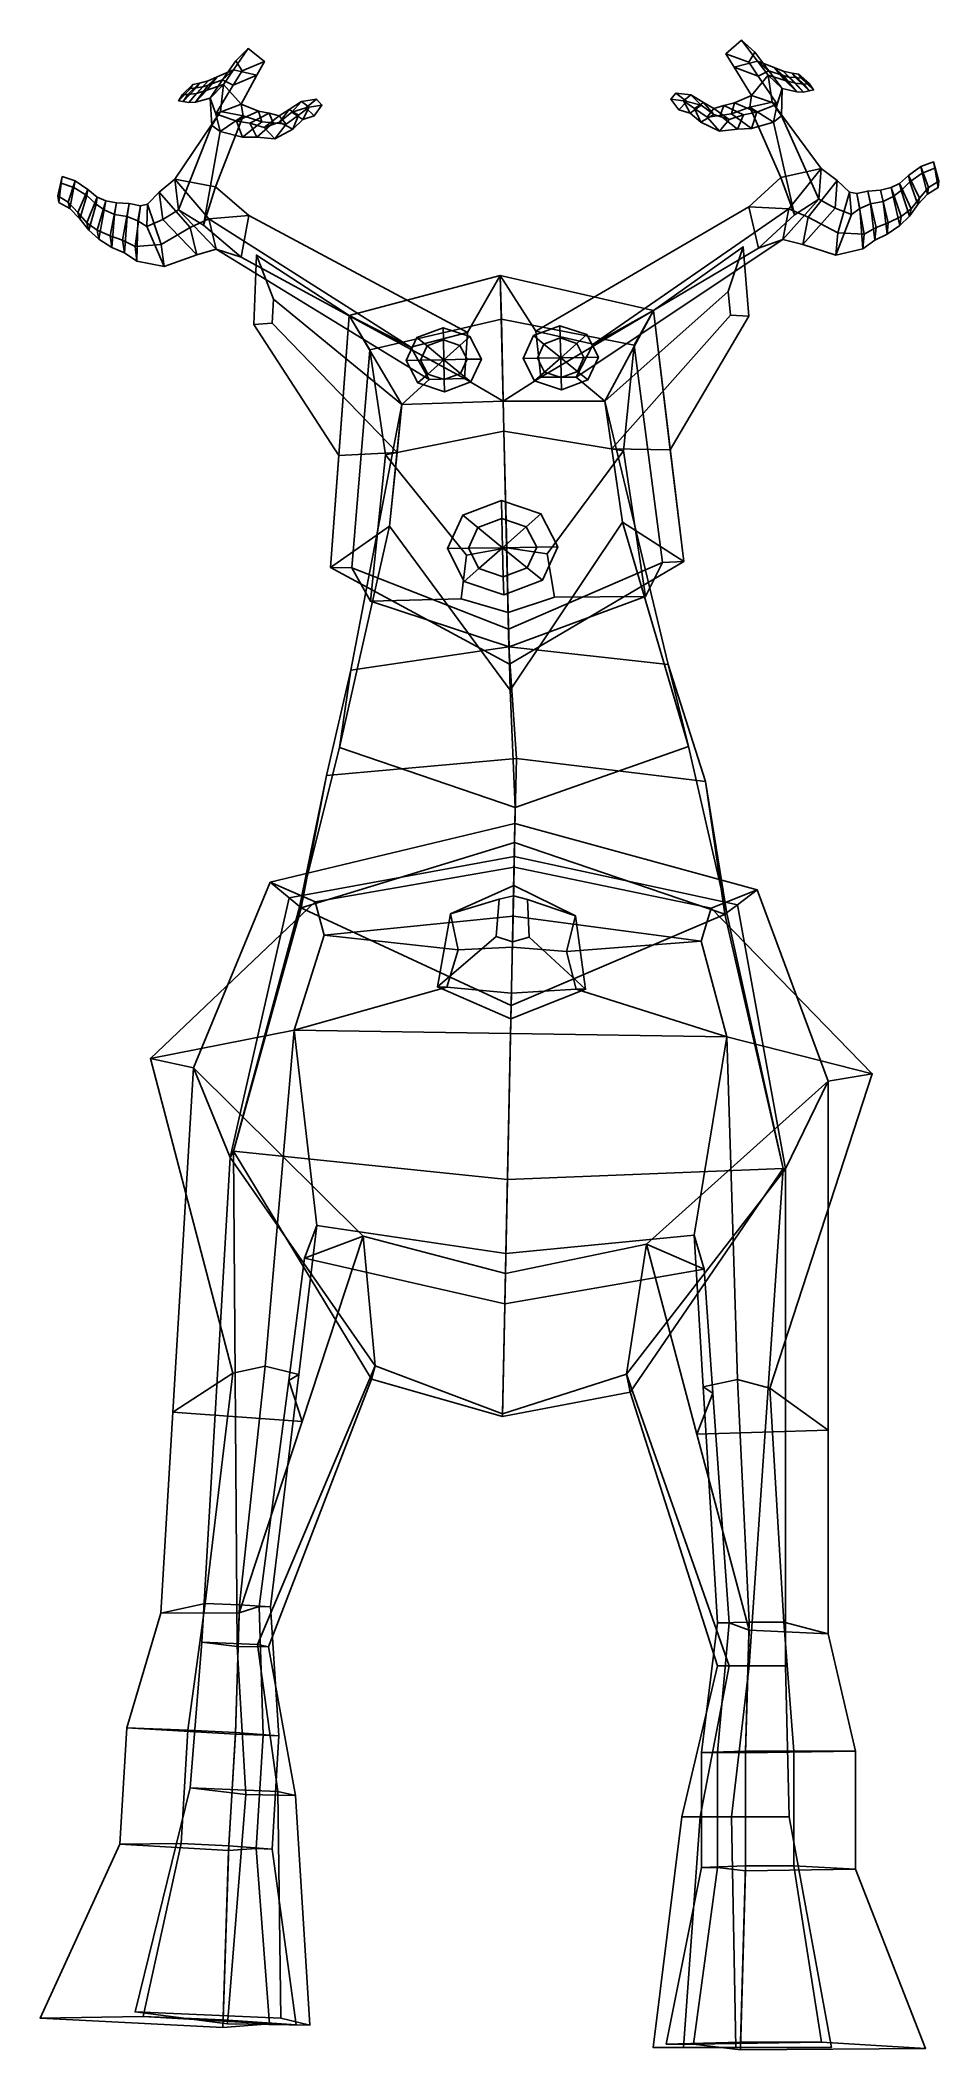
# Model space of a CAD drawing. Extents: x -99 to 92, y -151 to 276.
import ezdxf

# ---------------------------------------------------------------- set-up
doc = ezdxf.new("R2010")
doc.units = 0

msp = doc.modelspace()

# ---------------------------------------------------------------- linework, layer by layer
for points in [[(-57.837311, 269.502411, 168.106979), (-54.671341, 274.054779, 163.71492), (-57.340591, 271.432617, 162.841782), (-60.135494, 267.378937, 166.031708)], [(-57.837311, 269.502411, 168.106979), (-52.832218, 268.366486, 166.891785), (-51.222107, 271.296387, 164.257233), (-54.671341, 274.054779, 163.71492)], [(-54.671341, 274.054779, 163.71492), (-51.222107, 271.296387, 164.257233), (-56.001854, 269.333435, 162.751068), (-57.340591, 271.432617, 162.841782)], [(50.241699, 275.830292, 163.71492), (53.031281, 273.300598, 162.841782), (51.791622, 271.157776, 162.751068), (46.923992, 272.957458, 164.257233)], [(53.617744, 271.388702, 168.106979), (50.241699, 275.830292, 163.71492), (46.923992, 272.957458, 164.257233), (48.669647, 270.08432, 166.891785)], [(53.617744, 271.388702, 168.106979), (56.013264, 269.344696, 166.031708), (53.031281, 273.300598, 162.841782), (50.241699, 275.830292, 163.71492)], [(-59.964699, 266.443451, 171.058243), (-57.837311, 269.502411, 168.106979), (-61.296806, 268.042145, 165.72287), (-63.518105, 265.197357, 167.974899)], [(-57.837311, 269.502411, 168.106979), (-60.135494, 267.378937, 166.031708), (-63.183338, 266.253357, 163.523575), (-61.296806, 268.042145, 165.72287)], [(-60.135494, 267.378937, 166.031708), (-57.340591, 271.432617, 162.841782), (-56.001854, 269.333435, 162.751068), (-57.861439, 266.283722, 164.903046)], [(-56.198265, 262.241272, 172.399475), (-52.832218, 268.366486, 166.891785), (-57.837311, 269.502411, 168.106979), (-59.964699, 266.443451, 171.058243)], [(-52.832218, 268.366486, 166.891785), (-57.861439, 266.283722, 164.903046), (-56.001854, 269.333435, 162.751068), (-51.222107, 271.296387, 164.257233)], [(48.669647, 270.08432, 166.891785), (46.923992, 272.957458, 164.257233), (51.791622, 271.157776, 162.751068), (53.792149, 268.17337, 164.903046)], [(52.319054, 264.077881, 172.399475), (55.886288, 268.404114, 171.058243), (53.617744, 271.388702, 168.106979), (48.669647, 270.08432, 166.891785)], [(52.319054, 264.077881, 172.399475), (48.669647, 270.08432, 166.891785), (53.792149, 268.17337, 164.903046), (57.790768, 262.208344, 169.204391)], [(56.013264, 269.344696, 166.031708), (53.792149, 268.17337, 164.903046), (51.791622, 271.157776, 162.751068), (53.031281, 273.300598, 162.841782)], [(55.886288, 268.404114, 171.058243), (59.495071, 267.279236, 167.974899), (57.142696, 270.0466, 165.72287), (53.617744, 271.388702, 168.106979)], [(53.617744, 271.388702, 168.106979), (57.142696, 270.0466, 165.72287), (59.111263, 268.323059, 163.523575), (56.013264, 269.344696, 166.031708)], [(57.790768, 262.208344, 169.204391), (53.792149, 268.17337, 164.903046), (56.013264, 269.344696, 166.031708), (58.860813, 265.567169, 169.077805)], [(56.013264, 269.344696, 166.031708), (59.111263, 268.323059, 163.523575), (62.00082, 264.847137, 165.760269), (58.860813, 265.567169, 169.077805)], [(59.495071, 267.279236, 167.974899), (61.680458, 266.685913, 165.371323), (59.06575, 269.268188, 164.321777), (57.142696, 270.0466, 165.72287)], [(57.142696, 270.0466, 165.72287), (59.06575, 269.268188, 164.321777), (60.31414, 268.00238, 161.74942), (59.111263, 268.323059, 163.523575)], [(61.680458, 266.685913, 165.371323), (63.51561, 266.48941, 160.599518), (60.985882, 268.806946, 160.336197), (59.06575, 269.268188, 164.321777)], [(59.06575, 269.268188, 164.321777), (60.985882, 268.806946, 160.336197), (61.697529, 267.869781, 157.74791), (60.31414, 268.00238, 161.74942)], [(-69.491493, 262.968262, 153.616348), (-68.646187, 264.26413, 156.311859), (-66.449127, 266.418518, 156.206726), (-66.967773, 265.596222, 153.8367)], [(-65.746399, 265.71286, 157.74791), (-68.538521, 262.777924, 157.675644), (-69.491493, 262.968262, 153.616348), (-66.967773, 265.596222, 153.8367)], [(-67.498581, 264.272064, 160.599518), (-65.079071, 266.673401, 160.336197), (-66.449127, 266.418518, 156.206726), (-68.646187, 264.26413, 156.311859)], [(-64.370293, 265.892181, 161.74942), (-67.311745, 262.597168, 162.570663), (-68.538521, 262.777924, 157.675644), (-65.746399, 265.71286, 157.74791)], [(-65.674057, 264.530518, 165.371323), (-63.181995, 267.199219, 164.321777), (-65.079071, 266.673401, 160.336197), (-67.498581, 264.272064, 160.599518)], [(-63.183338, 266.253357, 163.523575), (-65.908302, 262.682404, 165.760269), (-67.311745, 262.597168, 162.570663), (-64.370293, 265.892181, 161.74942)], [(-65.908302, 262.682404, 165.760269), (-63.518105, 265.197357, 167.974899), (-65.674057, 264.530518, 165.371323), (-67.311745, 262.597168, 162.570663)], [(-65.079071, 266.673401, 160.336197), (-65.746399, 265.71286, 157.74791), (-66.967773, 265.596222, 153.8367), (-66.449127, 266.418518, 156.206726)], [(-60.135494, 267.378937, 166.031708), (-62.804401, 263.508087, 169.077805), (-65.908302, 262.682404, 165.760269), (-63.183338, 266.253357, 163.523575)], [(-62.804401, 263.508087, 169.077805), (-59.964699, 266.443451, 171.058243), (-63.518105, 265.197357, 167.974899), (-65.908302, 262.682404, 165.760269)], [(-63.181995, 267.199219, 164.321777), (-64.370293, 265.892181, 161.74942), (-65.746399, 265.71286, 157.74791), (-65.079071, 266.673401, 160.336197)], [(-63.518105, 265.197357, 167.974899), (-61.296806, 268.042145, 165.72287), (-63.181995, 267.199219, 164.321777), (-65.674057, 264.530518, 165.371323)], [(-61.296806, 268.042145, 165.72287), (-63.183338, 266.253357, 163.523575), (-64.370293, 265.892181, 161.74942), (-63.181995, 267.199219, 164.321777)], [(-61.578358, 260.18808, 169.204391), (-62.804401, 263.508087, 169.077805), (-60.135494, 267.378937, 166.031708), (-57.861439, 266.283722, 164.903046)], [(-60.560623, 260.689178, 175.919769), (-59.964699, 266.443451, 171.058243), (-62.804401, 263.508087, 169.077805), (-62.417404, 257.681335, 172.956619)], [(-56.198265, 262.241272, 172.399475), (-61.578358, 260.18808, 169.204391), (-57.861439, 266.283722, 164.903046), (-52.832218, 268.366486, 166.891785)], [(-60.560623, 260.689178, 175.919769), (-55.792557, 259.743164, 174.897659), (-56.198265, 262.241272, 172.399475), (-59.964699, 266.443451, 171.058243)], [(56.750443, 262.674561, 175.919769), (55.886288, 268.404114, 171.058243), (52.319054, 264.077881, 172.399475), (52.030315, 261.567993, 174.897659)], [(56.750443, 262.674561, 175.919769), (58.746208, 259.731934, 172.956619), (58.860813, 265.567169, 169.077805), (55.886288, 268.404114, 171.058243)], [(58.860813, 265.567169, 169.077805), (62.00082, 264.847137, 165.760269), (59.495071, 267.279236, 167.974899), (55.886288, 268.404114, 171.058243)], [(58.746208, 259.731934, 172.956619), (57.060993, 258.429443, 171.688354), (57.790768, 262.208344, 169.204391), (58.860813, 265.567169, 169.077805)], [(59.111263, 268.323059, 163.523575), (60.31414, 268.00238, 161.74942), (63.407131, 264.80954, 162.570663), (62.00082, 264.847137, 165.760269)], [(62.00082, 264.847137, 165.760269), (63.407131, 264.80954, 162.570663), (61.680458, 266.685913, 165.371323), (59.495071, 267.279236, 167.974899)], [(60.31414, 268.00238, 161.74942), (61.697529, 267.869781, 157.74791), (64.624496, 265.031616, 157.675644), (63.407131, 264.80954, 162.570663)], [(63.51561, 266.48941, 160.599518), (64.662689, 266.520233, 156.311859), (62.366753, 268.598633, 156.206726), (60.985882, 268.806946, 160.336197)], [(60.985882, 268.806946, 160.336197), (62.366753, 268.598633, 156.206726), (62.923389, 267.794495, 153.8367), (61.697529, 267.869781, 157.74791)], [(63.407131, 264.80954, 162.570663), (64.624496, 265.031616, 157.675644), (63.51561, 266.48941, 160.599518), (61.680458, 266.685913, 165.371323)], [(61.697529, 267.869781, 157.74791), (62.923389, 267.794495, 153.8367), (65.567825, 265.254059, 153.616348), (64.624496, 265.031616, 157.675644)], [(65.567825, 265.254059, 153.616348), (62.923389, 267.794495, 153.8367), (62.366753, 268.598633, 156.206726), (64.662689, 266.520233, 156.311859)], [(64.624496, 265.031616, 157.675644), (65.567825, 265.254059, 153.616348), (64.662689, 266.520233, 156.311859), (63.51561, 266.48941, 160.599518)], [(-70.32708, 246.258743, 187.992813), (-61.649513, 244.643021, 189.85791), (-55.792557, 259.743164, 174.897659), (-60.560623, 260.689178, 175.919769)], [(-69.522858, 239.758347, 184.794449), (-70.32708, 246.258743, 187.992813), (-60.560623, 260.689178, 175.919769), (-62.417404, 257.681335, 172.956619)], [(-68.538521, 262.777924, 157.675644), (-67.498581, 264.272064, 160.599518), (-68.646187, 264.26413, 156.311859), (-69.491493, 262.968262, 153.616348)], [(-67.311745, 262.597168, 162.570663), (-65.674057, 264.530518, 165.371323), (-67.498581, 264.272064, 160.599518), (-68.538521, 262.777924, 157.675644)], [(-62.417404, 257.681335, 172.956619), (-62.804401, 263.508087, 169.077805), (-61.578358, 260.18808, 169.204391), (-60.672699, 256.436859, 171.688354)], [(-61.578358, 260.18808, 169.204391), (-56.198265, 262.241272, 172.399475), (-52.526405, 260.770508, 170.878891), (-57.212833, 258.624115, 168.031769)], [(-57.212833, 258.624115, 168.031769), (-52.526405, 260.770508, 170.878891), (-50.228287, 260.315552, 169.698074), (-54.334808, 258.212341, 167.141312)], [(-56.198265, 262.241272, 172.399475), (-55.792557, 259.743164, 174.897659), (-51.816624, 258.476105, 172.974991), (-52.526405, 260.770508, 170.878891)], [(-52.526405, 260.770508, 170.878891), (-51.816624, 258.476105, 172.974991), (-49.383732, 258.241608, 171.487167), (-50.228287, 260.315552, 169.698074)], [(-51.275425, 257.295471, 166.301926), (-48.087509, 259.727997, 168.662292), (-45.995365, 261.069519, 166.994446), (-48.049805, 258.44162, 164.62561)], [(-48.087509, 259.727997, 168.662292), (-46.624702, 257.959473, 169.894775), (-43.966427, 259.879211, 167.615067), (-45.995365, 261.069519, 166.994446)], [(-48.049805, 258.44162, 164.62561), (-45.995365, 261.069519, 166.994446), (-43.353531, 262.791962, 164.942261), (-45.441986, 260.518951, 162.89505)], [(-45.995365, 261.069519, 166.994446), (-43.966427, 259.879211, 167.615067), (-41.701168, 261.581635, 165.634369), (-43.353531, 262.791962, 164.942261)], [(-45.441986, 260.518951, 162.89505), (-43.353531, 262.791962, 164.942261), (-40.188267, 263.292084, 163.078049), (-42.422554, 261.450592, 161.337372)], [(-43.055199, 258.951111, 163.230255), (-45.441986, 260.518951, 162.89505), (-42.422554, 261.450592, 161.337372), (-40.672768, 259.741425, 161.938065)], [(-43.966427, 259.879211, 167.615067), (-45.17268, 256.954529, 164.798798), (-43.055199, 258.951111, 163.230255), (-41.701168, 261.581635, 165.634369)], [(-43.353531, 262.791962, 164.942261), (-41.701168, 261.581635, 165.634369), (-39.024147, 262.035706, 163.917282), (-40.188267, 263.292084, 163.078049)], [(-41.701168, 261.581635, 165.634369), (-43.055199, 258.951111, 163.230255), (-40.672768, 259.741425, 161.938065), (-39.024147, 262.035706, 163.917282)], [(-40.672768, 259.741425, 161.938065), (-42.422554, 261.450592, 161.337372), (-40.188267, 263.292084, 163.078049), (-39.024147, 262.035706, 163.917282)], [(36.922554, 261.054657, 161.938065), (35.168106, 263.291351, 163.917282), (36.27264, 264.586121, 163.078049), (38.591148, 262.821686, 161.337372)], [(39.458755, 264.193481, 164.942261), (36.27264, 264.586121, 163.078049), (35.168106, 263.291351, 163.917282), (37.864208, 262.928223, 165.634369)], [(37.864208, 262.928223, 165.634369), (35.168106, 263.291351, 163.917282), (36.922554, 261.054657, 161.938065), (39.340008, 260.345612, 163.230255)], [(41.651699, 261.992981, 162.89505), (38.591148, 262.821686, 161.337372), (36.27264, 264.586121, 163.078049), (39.458755, 264.193481, 164.942261)], [(39.340008, 260.345612, 163.230255), (36.922554, 261.054657, 161.938065), (38.591148, 262.821686, 161.337372), (41.651699, 261.992981, 162.89505)], [(42.178936, 262.561798, 166.994446), (39.458755, 264.193481, 164.942261), (37.864208, 262.928223, 165.634369), (40.20718, 261.303833, 167.615067)], [(40.20718, 261.303833, 167.615067), (37.864208, 262.928223, 165.634369), (39.340008, 260.345612, 163.230255), (41.549053, 258.422241, 164.798798)], [(41.549053, 258.422241, 164.798798), (39.340008, 260.345612, 163.230255), (41.651699, 261.992981, 162.89505), (44.354458, 260.005463, 164.62561)], [(44.354458, 260.005463, 164.62561), (41.651699, 261.992981, 162.89505), (39.458755, 264.193481, 164.942261), (42.178936, 262.561798, 166.994446)], [(44.332069, 261.292114, 168.662292), (42.178936, 262.561798, 166.994446), (40.20718, 261.303833, 167.615067), (42.952999, 259.475525, 169.894775)], [(42.952999, 259.475525, 169.894775), (40.20718, 261.303833, 167.615067), (41.549053, 258.422241, 164.798798), (45.517281, 256.461884, 167.240829)], [(47.631054, 258.96936, 166.301926), (44.354458, 260.005463, 164.62561), (42.178936, 262.561798, 166.994446), (44.332069, 261.292114, 168.662292)], [(46.443714, 261.95163, 169.698074), (44.332069, 261.292114, 168.662292), (42.952999, 259.475525, 169.894775), (45.696671, 259.850769, 171.487167)], [(50.645203, 259.989014, 167.141312), (47.631054, 258.96936, 166.301926), (44.332069, 261.292114, 168.662292), (46.443714, 261.95163, 169.698074)], [(48.718773, 262.484009, 170.878891), (46.443714, 261.95163, 169.698074), (45.696671, 259.850769, 171.487167), (48.116688, 260.167389, 172.974991)], [(53.501724, 260.497894, 168.031769), (50.645203, 259.989014, 167.141312), (46.443714, 261.95163, 169.698074), (48.718773, 262.484009, 170.878891)], [(52.319054, 264.077881, 172.399475), (48.718773, 262.484009, 170.878891), (48.116688, 260.167389, 172.974991), (52.030315, 261.567993, 174.897659)], [(52.030315, 261.567993, 174.897659), (48.116688, 260.167389, 172.974991), (52.367374, 257.082733, 170.033127), (57.060993, 258.429443, 171.688354)], [(57.790768, 262.208344, 169.204391), (53.501724, 260.497894, 168.031769), (48.718773, 262.484009, 170.878891), (52.319054, 264.077881, 172.399475)], [(67.183014, 248.585983, 187.992813), (56.750443, 262.674561, 175.919769), (52.030315, 261.567993, 174.897659), (58.587757, 246.677933, 189.85791)], [(61.50592, 238.677505, 184.764145), (58.587757, 246.677933, 189.85791), (52.030315, 261.567993, 174.897659), (57.060993, 258.429443, 171.688354)], [(57.060993, 258.429443, 171.688354), (52.367374, 257.082733, 170.033127), (53.501724, 260.497894, 168.031769), (57.790768, 262.208344, 169.204391)], [(66.682976, 242.063477, 184.794449), (58.746208, 259.731934, 172.956619), (56.750443, 262.674561, 175.919769), (67.183014, 248.585983, 187.992813)], [(-69.522858, 239.758347, 184.794449), (-62.417404, 257.681335, 172.956619), (-60.672699, 256.436859, 171.688354), (-64.191788, 236.55014, 184.764145)], [(-64.191788, 236.55014, 184.764145), (-60.672699, 256.436859, 171.688354), (-55.792557, 259.743164, 174.897659), (-61.649513, 244.643021, 189.85791)], [(-60.672699, 256.436859, 171.688354), (-61.578358, 260.18808, 169.204391), (-57.212833, 258.624115, 168.031769), (-55.919907, 255.250031, 170.033127)], [(-55.792557, 259.743164, 174.897659), (-60.672699, 256.436859, 171.688354), (-55.919907, 255.250031, 170.033127), (-51.816624, 258.476105, 172.974991)], [(-55.919907, 255.250031, 170.033127), (-57.212833, 258.624115, 168.031769), (-54.334808, 258.212341, 167.141312), (-52.890244, 255.202866, 168.795746)], [(-51.816624, 258.476105, 172.974991), (-55.919907, 255.250031, 170.033127), (-52.890244, 255.202866, 168.795746), (-49.383732, 258.241608, 171.487167)], [(-54.334808, 258.212341, 167.141312), (-50.228287, 260.315552, 169.698074), (-48.087509, 259.727997, 168.662292), (-51.275425, 257.295471, 166.301926)], [(-52.890244, 255.202866, 168.795746), (-54.334808, 258.212341, 167.141312), (-51.275425, 257.295471, 166.301926), (-49.046234, 254.86145, 167.240829)], [(-49.383732, 258.241608, 171.487167), (-52.890244, 255.202866, 168.795746), (-49.046234, 254.86145, 167.240829), (-46.624702, 257.959473, 169.894775)], [(-49.046234, 254.86145, 167.240829), (-51.275425, 257.295471, 166.301926), (-48.049805, 258.44162, 164.62561), (-45.17268, 256.954529, 164.798798)], [(-50.228287, 260.315552, 169.698074), (-49.383732, 258.241608, 171.487167), (-46.624702, 257.959473, 169.894775), (-48.087509, 259.727997, 168.662292)], [(-46.624702, 257.959473, 169.894775), (-49.046234, 254.86145, 167.240829), (-45.17268, 256.954529, 164.798798), (-43.966427, 259.879211, 167.615067)], [(-45.17268, 256.954529, 164.798798), (-48.049805, 258.44162, 164.62561), (-45.441986, 260.518951, 162.89505), (-43.055199, 258.951111, 163.230255)], [(45.517281, 256.461884, 167.240829), (41.549053, 258.422241, 164.798798), (44.354458, 260.005463, 164.62561), (47.631054, 258.96936, 166.301926)], [(45.696671, 259.850769, 171.487167), (42.952999, 259.475525, 169.894775), (45.517281, 256.461884, 167.240829), (49.342304, 256.933105, 168.795746)], [(49.342304, 256.933105, 168.795746), (45.517281, 256.461884, 167.240829), (47.631054, 258.96936, 166.301926), (50.645203, 259.989014, 167.141312)], [(48.116688, 260.167389, 172.974991), (45.696671, 259.850769, 171.487167), (49.342304, 256.933105, 168.795746), (52.367374, 257.082733, 170.033127)], [(52.367374, 257.082733, 170.033127), (49.342304, 256.933105, 168.795746), (50.645203, 259.989014, 167.141312), (53.501724, 260.497894, 168.031769)], [(66.682976, 242.063477, 184.794449), (61.50592, 238.677505, 184.764145), (57.060993, 258.429443, 171.688354), (58.746208, 259.731934, 172.956619)], [(60.303581, 239.955154, 195.204376), (67.183014, 248.585983, 187.992813), (58.587757, 246.677933, 189.85791), (51.759228, 240.394241, 195.622391)], [(60.303581, 239.955154, 195.204376), (64.387718, 238.241272, 193.061157), (70.593735, 245.998718, 186.567719), (67.183014, 248.585983, 187.992813)], [(67.183014, 248.585983, 187.992813), (70.593735, 245.998718, 186.567719), (70.139038, 240.12674, 183.694916), (66.682976, 242.063477, 184.794449)], [(88.071815, 242.244339, 167.702255), (90.018097, 244.501434, 163.791672), (88.365921, 248.971436, 163.703598), (85.762016, 247.049835, 168.170059)], [(85.762016, 247.049835, 168.170059), (88.365921, 248.971436, 163.703598), (88.684723, 247.602585, 160.925278), (86.042496, 245.750031, 164.938858)], [(90.018097, 244.501434, 163.791672), (92.197899, 245.886017, 160.508347), (91.058769, 249.973648, 160.064575), (88.365921, 248.971436, 163.703598)], [(88.365921, 248.971436, 163.703598), (91.058769, 249.973648, 160.064575), (91.375313, 248.597122, 157.674561), (88.684723, 247.602585, 160.925278)], [(88.684723, 247.602585, 160.925278), (91.375313, 248.597122, 157.674561), (92.036156, 244.504669, 157.810638), (89.788223, 243.11203, 160.700897)], [(92.197899, 245.886017, 160.508347), (92.036156, 244.504669, 157.810638), (91.375313, 248.597122, 157.674561), (91.058769, 249.973648, 160.064575)], [(-95.196114, 242.714508, 160.508347), (-94.248764, 246.837509, 160.064575), (-94.500786, 245.451324, 157.674561), (-94.970001, 241.339737, 157.810638)], [(-92.953384, 241.40477, 163.791672), (-91.511246, 245.927155, 163.703598), (-94.248764, 246.837509, 160.064575), (-95.196114, 242.714508, 160.508347)], [(-91.765869, 244.548599, 160.925278), (-92.658813, 240.024246, 160.700897), (-94.970001, 241.339737, 157.810638), (-94.500786, 245.451324, 157.674561)], [(-91.511246, 245.927155, 163.703598), (-91.765869, 244.548599, 160.925278), (-94.500786, 245.451324, 157.674561), (-94.248764, 246.837509, 160.064575)], [(-90.903252, 239.215347, 167.702255), (-88.819672, 244.0952, 168.170059), (-91.511246, 245.927155, 163.703598), (-92.953384, 241.40477, 163.791672)], [(-89.039238, 242.786896, 164.938858), (-90.492744, 237.881424, 164.162964), (-92.658813, 240.024246, 160.700897), (-91.765869, 244.548599, 160.925278)], [(-88.819672, 244.0952, 168.170059), (-89.039238, 242.786896, 164.938858), (-91.765869, 244.548599, 160.925278), (-91.511246, 245.927155, 163.703598)], [(-89.015396, 237.006058, 171.493286), (-86.804703, 242.467468, 171.88327), (-88.819672, 244.0952, 168.170059), (-90.903252, 239.215347, 167.702255)], [(-86.804703, 242.467468, 171.88327), (-87.065865, 240.962784, 168.323547), (-89.039238, 242.786896, 164.938858), (-88.819672, 244.0952, 168.170059)], [(-73.614296, 243.558121, 186.567719), (-72.88575, 237.706161, 183.694916), (-76.271835, 236.242569, 182.034927), (-76.133461, 241.001892, 185.795532)], [(-67.050941, 236.016739, 193.061157), (-73.614296, 243.558121, 186.567719), (-76.133461, 241.001892, 185.795532), (-73.224693, 232.423035, 190.544403)], [(-63.050064, 237.867493, 195.204376), (-70.32708, 246.258743, 187.992813), (-73.614296, 243.558121, 186.567719), (-67.050941, 236.016739, 193.061157)], [(-70.32708, 246.258743, 187.992813), (-69.522858, 239.758347, 184.794449), (-72.88575, 237.706161, 183.694916), (-73.614296, 243.558121, 186.567719)], [(-63.050064, 237.867493, 195.204376), (-54.532963, 238.595352, 195.622391), (-61.649513, 244.643021, 189.85791), (-70.32708, 246.258743, 187.992813)], [(-54.532963, 238.595352, 195.622391), (-56.192352, 229.729645, 189.293182), (-64.191788, 236.55014, 184.764145), (-61.649513, 244.643021, 189.85791)], [(51.759228, 240.394241, 195.622391), (58.587757, 246.677933, 189.85791), (61.50592, 238.677505, 184.764145), (53.831291, 231.591705, 189.293182)], [(64.387718, 238.241272, 193.061157), (70.724403, 234.859299, 190.544403), (73.230278, 243.52977, 185.795532), (70.593735, 245.998718, 186.567719)], [(70.593735, 245.998718, 186.567719), (73.230278, 243.52977, 185.795532), (73.590782, 238.778839, 182.034927), (70.139038, 240.12674, 183.694916)], [(70.724403, 234.859299, 190.544403), (76.284134, 234.62207, 185.75824), (74.725258, 243.220551, 184.063187), (73.230278, 243.52977, 185.795532)], [(73.230278, 243.52977, 185.795532), (74.725258, 243.220551, 184.063187), (75.41124, 240.033783, 179.336258), (73.590782, 238.778839, 182.034927)], [(76.284134, 234.62207, 185.75824), (78.880753, 236.022446, 182.029587), (77.071846, 243.746155, 180.87236), (74.725258, 243.220551, 184.063187)], [(74.725258, 243.220551, 184.063187), (77.071846, 243.746155, 180.87236), (77.682251, 241.02684, 176.483963), (75.41124, 240.033783, 179.336258)], [(78.880753, 236.022446, 182.029587), (81.436516, 237.027618, 178.723557), (79.808502, 243.978943, 177.682053), (77.071846, 243.746155, 180.87236)], [(77.071846, 243.746155, 180.87236), (79.808502, 243.978943, 177.682053), (80.35788, 241.531555, 173.732513), (77.682251, 241.02684, 176.483963)], [(81.436516, 237.027618, 178.723557), (84.181854, 238.364716, 174.951859), (82.042847, 244.526382, 174.69165), (79.808502, 243.978943, 177.682053)], [(79.808502, 243.978943, 177.682053), (82.042847, 244.526382, 174.69165), (82.493889, 242.593643, 170.92041), (80.35788, 241.531555, 173.732513)], [(84.181854, 238.364716, 174.951859), (86.28862, 239.972977, 171.493286), (83.824646, 245.355255, 171.88327), (82.042847, 244.526382, 174.69165)], [(82.042847, 244.526382, 174.69165), (83.824646, 245.355255, 171.88327), (84.155869, 243.86055, 168.323547), (82.493889, 242.593643, 170.92041)], [(82.493889, 242.593643, 170.92041), (84.155869, 243.86055, 168.323547), (85.925423, 238.431992, 167.582458), (83.885719, 236.409317, 170.742035)], [(86.28862, 239.972977, 171.493286), (88.071815, 242.244339, 167.702255), (85.762016, 247.049835, 168.170059), (83.824646, 245.355255, 171.88327)], [(83.824646, 245.355255, 171.88327), (85.762016, 247.049835, 168.170059), (86.042496, 245.750031, 164.938858), (84.155869, 243.86055, 168.323547)], [(84.155869, 243.86055, 168.323547), (86.042496, 245.750031, 164.938858), (87.723923, 240.897644, 164.162964), (85.925423, 238.431992, 167.582458)], [(86.042496, 245.750031, 164.938858), (88.684723, 247.602585, 160.925278), (89.788223, 243.11203, 160.700897), (87.723923, 240.897644, 164.162964)], [(87.723923, 240.897644, 164.162964), (89.788223, 243.11203, 160.700897), (90.018097, 244.501434, 163.791672), (88.071815, 242.244339, 167.702255)], [(89.788223, 243.11203, 160.700897), (92.036156, 244.504669, 157.810638), (92.197899, 245.886017, 160.508347), (90.018097, 244.501434, 163.791672)], [(-92.658813, 240.024246, 160.700897), (-92.953384, 241.40477, 163.791672), (-95.196114, 242.714508, 160.508347), (-94.970001, 241.339737, 157.810638)], [(-90.492744, 237.881424, 164.162964), (-90.903252, 239.215347, 167.702255), (-92.953384, 241.40477, 163.791672), (-92.658813, 240.024246, 160.700897)], [(-88.580521, 235.478622, 167.582458), (-89.015396, 237.006058, 171.493286), (-90.903252, 239.215347, 167.702255), (-90.492744, 237.881424, 164.162964)], [(-87.065865, 240.962784, 168.323547), (-88.580521, 235.478622, 167.582458), (-90.492744, 237.881424, 164.162964), (-89.039238, 242.786896, 164.938858)], [(-86.835205, 235.470398, 174.951859), (-84.985611, 241.699585, 174.69165), (-86.804703, 242.467468, 171.88327), (-89.015396, 237.006058, 171.493286)], [(-85.346031, 239.753128, 170.92041), (-86.44799, 233.52652, 170.742035), (-88.580521, 235.478622, 167.582458), (-87.065865, 240.962784, 168.323547)], [(-84.985611, 241.699585, 174.69165), (-85.346031, 239.753128, 170.92041), (-87.065865, 240.962784, 168.323547), (-86.804703, 242.467468, 171.88327)], [(-84.029587, 234.227188, 178.723557), (-82.727463, 241.228149, 177.682053), (-84.985611, 241.699585, 174.69165), (-86.835205, 235.470398, 174.951859)], [(-83.162125, 238.764084, 173.732513), (-83.669296, 231.791809, 174.231216), (-86.44799, 233.52652, 170.742035), (-85.346031, 239.753128, 170.92041)], [(-82.727463, 241.228149, 177.682053), (-83.162125, 238.764084, 173.732513), (-85.346031, 239.753128, 170.92041), (-84.985611, 241.699585, 174.69165)], [(-81.428902, 233.309372, 182.029587), (-79.982094, 241.088196, 180.87236), (-82.727463, 241.228149, 177.682053), (-84.029587, 234.227188, 178.723557)], [(-79.982094, 241.088196, 180.87236), (-80.46505, 238.350342, 176.483963), (-83.162125, 238.764084, 173.732513), (-82.727463, 241.228149, 177.682053)], [(-78.768944, 231.997879, 185.75824), (-77.612816, 240.64238, 184.063187), (-79.982094, 241.088196, 180.87236), (-81.428902, 233.309372, 182.029587)], [(-77.612816, 240.64238, 184.063187), (-78.149445, 237.434891, 179.336258), (-80.46505, 238.350342, 176.483963), (-79.982094, 241.088196, 180.87236)], [(-73.224693, 232.423035, 190.544403), (-76.133461, 241.001892, 185.795532), (-77.612816, 240.64238, 184.063187), (-78.768944, 231.997879, 185.75824)], [(-76.133461, 241.001892, 185.795532), (-76.271835, 236.242569, 182.034927), (-78.149445, 237.434891, 179.336258), (-77.612816, 240.64238, 184.063187)], [(-69.522858, 239.758347, 184.794449), (-61.491608, 231.407394, 190.55899), (-65.644653, 230.200653, 188.885483), (-72.88575, 237.706161, 183.694916)], [(-61.491608, 231.407394, 190.55899), (-69.522858, 239.758347, 184.794449), (-64.191788, 236.55014, 184.764145), (-56.192352, 229.729645, 189.293182)], [(6.4823, 213.980118, 212.997284), (51.759228, 240.394241, 195.622391), (53.831291, 231.591705, 189.293182), (7.575452, 204.210526, 202.016968)], [(6.4823, 213.980118, 212.997284), (18.689646, 211.25441, 212.940262), (60.303581, 239.955154, 195.204376), (51.759228, 240.394241, 195.622391)], [(18.689646, 211.25441, 212.940262), (15.07148, 204.213654, 205.117035), (59.048019, 233.447449, 190.55899), (60.303581, 239.955154, 195.204376)], [(59.048019, 233.447449, 190.55899), (53.831291, 231.591705, 189.293182), (61.50592, 238.677505, 184.764145), (66.682976, 242.063477, 184.794449)], [(66.682976, 242.063477, 184.794449), (70.139038, 240.12674, 183.694916), (63.254135, 232.382126, 188.885483), (59.048019, 233.447449, 190.55899)], [(59.048019, 233.447449, 190.55899), (63.254135, 232.382126, 188.885483), (64.387718, 238.241272, 193.061157), (60.303581, 239.955154, 195.204376)], [(70.139038, 240.12674, 183.694916), (73.590782, 238.778839, 182.034927), (70.262207, 230.167191, 185.751404), (63.254135, 232.382126, 188.885483)], [(73.590782, 238.778839, 182.034927), (75.41124, 240.033783, 179.336258), (76.010132, 231.450119, 180.329712), (70.262207, 230.167191, 185.751404)], [(75.41124, 240.033783, 179.336258), (77.682251, 241.02684, 176.483963), (78.607079, 233.305038, 177.038101), (76.010132, 231.450119, 180.329712)], [(77.682251, 241.02684, 176.483963), (80.35788, 241.531555, 173.732513), (81.190224, 234.581924, 174.231216), (78.607079, 233.305038, 177.038101)], [(80.35788, 241.531555, 173.732513), (82.493889, 242.593643, 170.92041), (83.885719, 236.409317, 170.742035), (81.190224, 234.581924, 174.231216)], [(83.885719, 236.409317, 170.742035), (85.925423, 238.431992, 167.582458), (86.28862, 239.972977, 171.493286), (84.181854, 238.364716, 174.951859)], [(85.925423, 238.431992, 167.582458), (87.723923, 240.897644, 164.162964), (88.071815, 242.244339, 167.702255), (86.28862, 239.972977, 171.493286)], [(-86.44799, 233.52652, 170.742035), (-86.835205, 235.470398, 174.951859), (-89.015396, 237.006058, 171.493286), (-88.580521, 235.478622, 167.582458)], [(-83.669296, 231.791809, 174.231216), (-84.029587, 234.227188, 178.723557), (-86.835205, 235.470398, 174.951859), (-86.44799, 233.52652, 170.742035)], [(-80.46505, 238.350342, 176.483963), (-81.028564, 230.603317, 177.038101), (-83.669296, 231.791809, 174.231216), (-83.162125, 238.764084, 173.732513)], [(-78.149445, 237.434891, 179.336258), (-78.347061, 228.837784, 180.329712), (-81.028564, 230.603317, 177.038101), (-80.46505, 238.350342, 176.483963)], [(-76.271835, 236.242569, 182.034927), (-72.543762, 227.750305, 185.751404), (-78.347061, 228.837784, 180.329712), (-78.149445, 237.434891, 179.336258)], [(-72.88575, 237.706161, 183.694916), (-65.644653, 230.200653, 188.885483), (-72.543762, 227.750305, 185.751404), (-76.271835, 236.242569, 182.034927)], [(-65.644653, 230.200653, 188.885483), (-67.050941, 236.016739, 193.061157), (-73.224693, 232.423035, 190.544403), (-72.543762, 227.750305, 185.751404)], [(-61.491608, 231.407394, 190.55899), (-63.050064, 237.867493, 195.204376), (-67.050941, 236.016739, 193.061157), (-65.644653, 230.200653, 188.885483)], [(-63.050064, 237.867493, 195.204376), (-20.128817, 210.597427, 212.940262), (-8.058394, 213.734009, 212.997284), (-54.532963, 238.595352, 195.622391)], [(-20.128817, 210.597427, 212.940262), (-63.050064, 237.867493, 195.204376), (-61.491608, 231.407394, 190.55899), (-16.184736, 203.684647, 205.117035)], [(-8.058394, 213.734009, 212.997284), (-8.694488, 203.935165, 202.016968), (-56.192352, 229.729645, 189.293182), (-54.532963, 238.595352, 195.622391)], [(63.254135, 232.382126, 188.885483), (70.262207, 230.167191, 185.751404), (70.724403, 234.859299, 190.544403), (64.387718, 238.241272, 193.061157)], [(76.010132, 231.450119, 180.329712), (78.607079, 233.305038, 177.038101), (78.880753, 236.022446, 182.029587), (76.284134, 234.62207, 185.75824)], [(78.607079, 233.305038, 177.038101), (81.190224, 234.581924, 174.231216), (81.436516, 237.027618, 178.723557), (78.880753, 236.022446, 182.029587)], [(81.190224, 234.581924, 174.231216), (83.885719, 236.409317, 170.742035), (84.181854, 238.364716, 174.951859), (81.436516, 237.027618, 178.723557)], [(-81.028564, 230.603317, 177.038101), (-81.428902, 233.309372, 182.029587), (-84.029587, 234.227188, 178.723557), (-83.669296, 231.791809, 174.231216)], [(-78.347061, 228.837784, 180.329712), (-78.768944, 231.997879, 185.75824), (-81.428902, 233.309372, 182.029587), (-81.028564, 230.603317, 177.038101)], [(-72.543762, 227.750305, 185.751404), (-73.224693, 232.423035, 190.544403), (-78.768944, 231.997879, 185.75824), (-78.347061, 228.837784, 180.329712)], [(-16.184736, 203.684647, 205.117035), (-61.491608, 231.407394, 190.55899), (-56.192352, 229.729645, 189.293182), (-8.694488, 203.935165, 202.016968)], [(15.07148, 204.213654, 205.117035), (7.575452, 204.210526, 202.016968), (53.831291, 231.591705, 189.293182), (59.048019, 233.447449, 190.55899)], [(47.392334, 222.401962, 199.281357), (21.132547, 199.117737, 202.586426), (31.490156, 218.378387, 223.173843), (50.565193, 231.924408, 204.580566)], [(51.817726, 217.205475, 204.602005), (50.565193, 231.924408, 204.580566), (31.490156, 218.378387, 223.173843), (35.075294, 188.728607, 223.257233)], [(50.565193, 231.924408, 204.580566), (51.817726, 217.205475, 204.602005), (47.908459, 217.362198, 199.296036), (47.392334, 222.401962, 199.281357)], [(70.262207, 230.167191, 185.751404), (76.010132, 231.450119, 180.329712), (76.284134, 234.62207, 185.75824), (70.724403, 234.859299, 190.544403)], [(-52.944366, 230.172577, 204.580566), (-49.329361, 220.765015, 199.281357), (-49.609749, 215.711823, 199.296036), (-53.508602, 215.422943, 204.602005)], [(-53.508602, 215.422943, 204.602005), (-35.449661, 187.535019, 223.257233), (-33.251869, 217.282684, 223.173843), (-52.944366, 230.172577, 204.580566)], [(-49.329361, 220.765015, 199.281357), (-52.944366, 230.172577, 204.580566), (-33.251869, 217.282684, 223.173843), (-22.003057, 198.387695, 202.586426)], [(-20.128817, 210.597427, 212.940262), (-33.251869, 217.282684, 223.173843), (-1.068066, 225.845749, 223.323883), (-8.058394, 213.734009, 212.997284)], [(-33.251869, 217.282684, 223.173843), (-28.790918, 210.040009, 248.31398), (-0.850941, 216.549789, 248.31398), (-1.068066, 225.845749, 223.323883)], [(-8.694488, 203.935165, 202.016968), (-8.058394, 213.734009, 212.997284), (-1.068066, 225.845749, 223.323883), (-0.443157, 199.091003, 194.428345)], [(18.689646, 211.25441, 212.940262), (6.4823, 213.980118, 212.997284), (-1.068066, 225.845749, 223.323883), (31.490156, 218.378387, 223.173843)], [(7.575452, 204.210526, 202.016968), (-0.443157, 199.091003, 194.428345), (-1.068066, 225.845749, 223.323883), (6.4823, 213.980118, 212.997284)], [(31.490156, 218.378387, 223.173843), (-1.068066, 225.845749, 223.323883), (-0.850941, 216.549789, 248.31398), (27.370932, 210.990494, 248.31398)], [(47.908459, 217.362198, 199.296036), (22.63781, 188.967361, 202.643402), (21.132547, 199.117737, 202.586426), (47.392334, 222.401962, 199.281357)], [(-49.609749, 215.711823, 199.296036), (-49.329361, 220.765015, 199.281357), (-22.003057, 198.387695, 202.586426), (-23.033154, 188.194443, 202.643402)], [(15.07148, 204.213654, 205.117035), (18.689646, 211.25441, 212.940262), (31.490156, 218.378387, 223.173843), (21.132547, 199.117737, 202.586426)], [(31.490156, 218.378387, 223.173843), (27.370932, 210.990494, 248.31398), (33.388824, 164.829987, 248.31398), (37.940609, 165.03186, 223.323883)], [(-53.508602, 215.422943, 204.602005), (-49.609749, 215.711823, 199.296036), (-23.033154, 188.194443, 202.643402), (-35.449661, 187.535019, 223.257233)], [(-33.251869, 217.282684, 223.173843), (-37.206177, 163.760056, 223.323883), (-32.648563, 163.712372, 248.31398), (-28.790918, 210.040009, 248.31398)], [(-16.184736, 203.684647, 205.117035), (-22.003057, 198.387695, 202.586426), (-33.251869, 217.282684, 223.173843), (-20.128817, 210.597427, 212.940262)], [(-0.850941, 216.549789, 248.31398), (-28.790918, 210.040009, 248.31398), (-25.467005, 187.677811, 278.839111), (-0.295153, 192.754425, 278.990662)], [(-16.649984, 210.833481, 266.498657), (-13.182326, 212.125473, 266.498657), (-13.243088, 214.726898, 262.284332), (-18.853891, 212.636383, 262.284332)], [(-18.853891, 212.636383, 262.284332), (-13.243088, 214.726898, 262.284332), (-13.243088, 214.726898, 257.075195), (-18.853891, 212.636383, 257.075195)], [(-16.649984, 210.833481, 252.86087), (-18.853891, 212.636383, 257.075195), (-13.243088, 214.726898, 257.075195), (-13.182326, 212.125473, 252.86087)], [(-9.657078, 210.951843, 266.498657), (-7.539098, 212.827881, 262.284332), (-13.243088, 214.726898, 262.284332), (-13.182326, 212.125473, 266.498657)], [(-7.539098, 212.827881, 262.284332), (-7.539098, 212.827881, 257.075195), (-13.243088, 214.726898, 257.075195), (-13.243088, 214.726898, 262.284332)], [(-9.657078, 210.951843, 252.86087), (-13.182326, 212.125473, 252.86087), (-13.243088, 214.726898, 257.075195), (-7.539098, 212.827881, 257.075195)], [(-0.850941, 216.549789, 248.31398), (-0.295153, 192.754425, 278.990662), (25.093863, 188.533554, 278.839111), (27.370932, 210.990494, 248.31398)], [(8.209635, 211.254211, 266.498657), (11.677295, 212.546173, 266.498657), (11.616533, 215.147598, 262.284332), (6.005726, 213.057098, 262.284332)], [(6.005726, 213.057098, 262.284332), (11.616533, 215.147598, 262.284332), (11.616533, 215.147598, 257.075195), (6.005726, 213.057098, 257.075195)], [(8.209635, 211.254211, 252.86087), (6.005726, 213.057098, 257.075195), (11.616533, 215.147598, 257.075195), (11.677295, 212.546173, 252.86087)], [(15.202543, 211.372559, 266.498657), (17.320518, 213.248596, 262.284332), (11.616533, 215.147598, 262.284332), (11.677295, 212.546173, 266.498657)], [(17.320518, 213.248596, 262.284332), (17.320518, 213.248596, 257.075195), (11.616533, 215.147598, 257.075195), (11.616533, 215.147598, 262.284332)], [(15.202543, 211.372559, 252.86087), (11.677295, 212.546173, 252.86087), (11.616533, 215.147598, 257.075195), (17.320518, 213.248596, 257.075195)], [(51.817726, 217.205475, 204.602005), (35.075294, 188.728607, 223.257233), (22.63781, 188.967361, 202.643402), (47.908459, 217.362198, 199.296036)], [(-28.7061, 156.619095, 283.141876), (-25.467005, 187.677811, 278.839111), (-28.790918, 210.040009, 248.31398), (-32.648563, 163.712372, 248.31398)], [(-18.028755, 207.832703, 266.498657), (-16.649984, 210.833481, 266.498657), (-18.853891, 212.636383, 262.284332), (-21.084774, 207.780991, 262.284332)], [(-21.084774, 207.780991, 262.284332), (-18.853891, 212.636383, 262.284332), (-18.853891, 212.636383, 257.075195), (-21.084774, 207.780991, 257.075195)], [(-21.084774, 207.780991, 257.075195), (-18.853891, 212.636383, 257.075195), (-16.649984, 210.833481, 252.86087), (-18.028755, 207.832703, 252.86087)], [(-13.084015, 207.916382, 268.108398), (-16.649984, 210.833481, 266.498657), (-18.028755, 207.832703, 266.498657)], [(-18.028755, 207.832703, 252.86087), (-16.649984, 210.833481, 252.86087), (-13.084015, 207.916382, 251.25116)], [(-13.084015, 207.916382, 268.108398), (-13.182326, 212.125473, 266.498657), (-16.649984, 210.833481, 266.498657)], [(-13.084015, 207.916382, 251.25116), (-16.649984, 210.833481, 252.86087), (-13.182326, 212.125473, 252.86087)], [(-13.084015, 207.916382, 268.108398), (-9.657078, 210.951843, 266.498657), (-13.182326, 212.125473, 266.498657)], [(-13.084015, 207.916382, 251.25116), (-13.182326, 212.125473, 252.86087), (-9.657078, 210.951843, 252.86087)], [(-13.084015, 207.916382, 268.108398), (-8.139272, 208.000061, 266.498657), (-9.657078, 210.951843, 266.498657)], [(-8.139272, 208.000061, 252.86087), (-13.084015, 207.916382, 251.25116), (-9.657078, 210.951843, 252.86087)], [(-8.139272, 208.000061, 266.498657), (-5.083251, 208.051773, 262.284332), (-7.539098, 212.827881, 262.284332), (-9.657078, 210.951843, 266.498657)], [(-5.083251, 208.051773, 257.075195), (-8.139272, 208.000061, 252.86087), (-9.657078, 210.951843, 252.86087), (-7.539098, 212.827881, 257.075195)], [(-5.083251, 208.051773, 262.284332), (-5.083251, 208.051773, 257.075195), (-7.539098, 212.827881, 257.075195), (-7.539098, 212.827881, 262.284332)], [(6.830863, 208.253403, 266.498657), (8.209635, 211.254211, 266.498657), (6.005726, 213.057098, 262.284332), (3.774842, 208.201691, 262.284332)], [(3.774842, 208.201691, 262.284332), (6.005726, 213.057098, 262.284332), (6.005726, 213.057098, 257.075195), (3.774842, 208.201691, 257.075195)], [(3.774842, 208.201691, 257.075195), (6.005726, 213.057098, 257.075195), (8.209635, 211.254211, 252.86087), (6.830863, 208.253403, 252.86087)], [(11.775607, 208.337097, 268.108398), (8.209635, 211.254211, 266.498657), (6.830863, 208.253403, 266.498657)], [(6.830863, 208.253403, 252.86087), (8.209635, 211.254211, 252.86087), (11.775607, 208.337097, 251.25116)], [(11.775607, 208.337097, 268.108398), (11.677295, 212.546173, 266.498657), (8.209635, 211.254211, 266.498657)], [(11.775607, 208.337097, 251.25116), (8.209635, 211.254211, 252.86087), (11.677295, 212.546173, 252.86087)], [(11.775607, 208.337097, 268.108398), (15.202543, 211.372559, 266.498657), (11.677295, 212.546173, 266.498657)], [(11.775607, 208.337097, 251.25116), (11.677295, 212.546173, 252.86087), (15.202543, 211.372559, 252.86087)], [(11.775607, 208.337097, 268.108398), (16.720348, 208.420776, 266.498657), (15.202543, 211.372559, 266.498657)], [(16.720348, 208.420776, 252.86087), (11.775607, 208.337097, 251.25116), (15.202543, 211.372559, 252.86087)], [(16.720348, 208.420776, 266.498657), (19.776367, 208.472504, 262.284332), (17.320518, 213.248596, 262.284332), (15.202543, 211.372559, 266.498657)], [(19.776367, 208.472504, 257.075195), (16.720348, 208.420776, 252.86087), (15.202543, 211.372559, 252.86087), (17.320518, 213.248596, 257.075195)], [(19.776367, 208.472504, 262.284332), (19.776367, 208.472504, 257.075195), (17.320518, 213.248596, 257.075195), (17.320518, 213.248596, 262.284332)], [(29.780703, 157.608932, 283.141876), (33.388824, 164.829987, 248.31398), (27.370932, 210.990494, 248.31398), (25.093863, 188.533554, 278.839111)], [(-18.628929, 203.004913, 262.284332), (-16.510952, 204.88092, 266.498657), (-18.028755, 207.832703, 266.498657), (-21.084774, 207.780991, 262.284332)], [(-18.628929, 203.004913, 257.075195), (-21.084774, 207.780991, 257.075195), (-18.028755, 207.832703, 252.86087), (-16.510952, 204.88092, 252.86087)], [(-18.628929, 203.004913, 262.284332), (-21.084774, 207.780991, 262.284332), (-21.084774, 207.780991, 257.075195), (-18.628929, 203.004913, 257.075195)], [(-16.510952, 204.88092, 266.498657), (-13.084015, 207.916382, 268.108398), (-18.028755, 207.832703, 266.498657)], [(-16.510952, 204.88092, 252.86087), (-18.028755, 207.832703, 252.86087), (-13.084015, 207.916382, 251.25116)], [(-12.985703, 203.707291, 266.498657), (-13.084015, 207.916382, 268.108398), (-16.510952, 204.88092, 266.498657)], [(-12.985703, 203.707291, 252.86087), (-16.510952, 204.88092, 252.86087), (-13.084015, 207.916382, 251.25116)], [(-9.518044, 204.999283, 266.498657), (-8.139272, 208.000061, 266.498657), (-13.084015, 207.916382, 268.108398)], [(-9.518044, 204.999283, 252.86087), (-13.084015, 207.916382, 251.25116), (-8.139272, 208.000061, 252.86087)], [(-12.985703, 203.707291, 266.498657), (-9.518044, 204.999283, 266.498657), (-13.084015, 207.916382, 268.108398)], [(-12.985703, 203.707291, 252.86087), (-13.084015, 207.916382, 251.25116), (-9.518044, 204.999283, 252.86087)], [(-7.314136, 203.196396, 262.284332), (-5.083251, 208.051773, 262.284332), (-8.139272, 208.000061, 266.498657), (-9.518044, 204.999283, 266.498657)], [(-7.314136, 203.196396, 257.075195), (-9.518044, 204.999283, 252.86087), (-8.139272, 208.000061, 252.86087), (-5.083251, 208.051773, 257.075195)], [(-7.314136, 203.196396, 262.284332), (-7.314136, 203.196396, 257.075195), (-5.083251, 208.051773, 257.075195), (-5.083251, 208.051773, 262.284332)], [(6.230689, 203.425644, 262.284332), (8.348669, 205.301651, 266.498657), (6.830863, 208.253403, 266.498657), (3.774842, 208.201691, 262.284332)], [(6.230689, 203.425644, 257.075195), (3.774842, 208.201691, 257.075195), (6.830863, 208.253403, 252.86087), (8.348669, 205.301651, 252.86087)], [(6.230689, 203.425644, 262.284332), (3.774842, 208.201691, 262.284332), (3.774842, 208.201691, 257.075195), (6.230689, 203.425644, 257.075195)], [(11.934677, 201.526657, 262.284332), (11.873918, 204.128006, 266.498657), (8.348669, 205.301651, 266.498657), (6.230689, 203.425644, 262.284332)], [(11.934677, 201.526657, 257.075195), (6.230689, 203.425644, 257.075195), (8.348669, 205.301651, 252.86087), (11.873918, 204.128006, 252.86087)], [(8.348669, 205.301651, 266.498657), (11.775607, 208.337097, 268.108398), (6.830863, 208.253403, 266.498657)], [(8.348669, 205.301651, 252.86087), (6.830863, 208.253403, 252.86087), (11.775607, 208.337097, 251.25116)], [(11.873918, 204.128006, 266.498657), (11.775607, 208.337097, 268.108398), (8.348669, 205.301651, 266.498657)], [(11.873918, 204.128006, 252.86087), (8.348669, 205.301651, 252.86087), (11.775607, 208.337097, 251.25116)], [(15.341576, 205.420029, 266.498657), (16.720348, 208.420776, 266.498657), (11.775607, 208.337097, 268.108398)], [(15.341576, 205.420029, 252.86087), (11.775607, 208.337097, 251.25116), (16.720348, 208.420776, 252.86087)], [(11.873918, 204.128006, 266.498657), (15.341576, 205.420029, 266.498657), (11.775607, 208.337097, 268.108398)], [(11.873918, 204.128006, 252.86087), (11.775607, 208.337097, 251.25116), (15.341576, 205.420029, 252.86087)], [(11.934677, 201.526657, 262.284332), (17.545483, 203.617142, 262.284332), (15.341576, 205.420029, 266.498657), (11.873918, 204.128006, 266.498657)], [(11.934677, 201.526657, 257.075195), (11.873918, 204.128006, 252.86087), (15.341576, 205.420029, 252.86087), (17.545483, 203.617142, 257.075195)], [(17.545483, 203.617142, 262.284332), (19.776367, 208.472504, 262.284332), (16.720348, 208.420776, 266.498657), (15.341576, 205.420029, 266.498657)], [(17.545483, 203.617142, 257.075195), (15.341576, 205.420029, 252.86087), (16.720348, 208.420776, 252.86087), (19.776367, 208.472504, 257.075195)], [(17.545483, 203.617142, 262.284332), (17.545483, 203.617142, 257.075195), (19.776367, 208.472504, 257.075195), (19.776367, 208.472504, 262.284332)], [(-16.184736, 203.684647, 205.117035), (-8.694488, 203.935165, 202.016968), (-0.443157, 199.091003, 194.428345), (-22.003057, 198.387695, 202.586426)], [(-12.924944, 201.105927, 262.284332), (-12.985703, 203.707291, 266.498657), (-16.510952, 204.88092, 266.498657), (-18.628929, 203.004913, 262.284332)], [(-12.924944, 201.105927, 257.075195), (-18.628929, 203.004913, 257.075195), (-16.510952, 204.88092, 252.86087), (-12.985703, 203.707291, 252.86087)], [(-12.924944, 201.105927, 262.284332), (-18.628929, 203.004913, 262.284332), (-18.628929, 203.004913, 257.075195), (-12.924944, 201.105927, 257.075195)], [(-12.924944, 201.105927, 262.284332), (-7.314136, 203.196396, 262.284332), (-9.518044, 204.999283, 266.498657), (-12.985703, 203.707291, 266.498657)], [(-12.924944, 201.105927, 257.075195), (-12.985703, 203.707291, 252.86087), (-9.518044, 204.999283, 252.86087), (-7.314136, 203.196396, 257.075195)], [(-12.924944, 201.105927, 262.284332), (-12.924944, 201.105927, 257.075195), (-7.314136, 203.196396, 257.075195), (-7.314136, 203.196396, 262.284332)], [(15.07148, 204.213654, 205.117035), (21.132547, 199.117737, 202.586426), (-0.443157, 199.091003, 194.428345), (7.575452, 204.210526, 202.016968)], [(11.934677, 201.526657, 262.284332), (6.230689, 203.425644, 262.284332), (6.230689, 203.425644, 257.075195), (11.934677, 201.526657, 257.075195)], [(11.934677, 201.526657, 262.284332), (11.934677, 201.526657, 257.075195), (17.545483, 203.617142, 257.075195), (17.545483, 203.617142, 262.284332)], [(-32.896751, 141.965042, 166.155945), (-35.283363, 125.508438, 185.470551), (-24.612547, 172.565598, 202.730743), (-22.003057, 198.387695, 202.586426)], [(-32.896751, 141.965042, 166.155945), (-22.003057, 198.387695, 202.586426), (-0.443157, 199.091003, 194.428345), (0.775232, 146.927292, 160.988037)], [(34.652321, 143.108261, 166.155945), (0.775232, 146.927292, 160.988037), (-0.443157, 199.091003, 194.428345), (21.132547, 199.117737, 202.586426)], [(34.652321, 143.108261, 166.155945), (21.132547, 199.117737, 202.586426), (24.945751, 173.404343, 202.730743), (38.964993, 125.677856, 185.470551)], [(-8.278316, 166.399048, 324.502319), (0.284458, 167.939117, 324.6539), (-0.295153, 192.754425, 278.990662), (-25.467005, 187.677811, 278.839111)], [(8.912378, 166.690002, 324.502319), (25.093863, 188.533554, 278.839111), (-0.295153, 192.754425, 278.990662), (0.284458, 167.939117, 324.6539)], [(-35.449661, 187.535019, 223.257233), (-23.033154, 188.194443, 202.643402), (-24.612547, 172.565598, 202.730743), (-37.206177, 163.760056, 223.323883)], [(10.476949, 157.415298, 324.6539), (29.780703, 157.608932, 283.141876), (25.093863, 188.533554, 278.839111), (8.912378, 166.690002, 324.502319)], [(35.075294, 188.728607, 223.257233), (37.940609, 165.03186, 223.323883), (24.945751, 173.404343, 202.730743), (22.63781, 188.967361, 202.643402)], [(-9.408563, 157.078735, 324.6539), (-8.278316, 166.399048, 324.502319), (-25.467005, 187.677811, 278.839111), (-28.7061, 156.619095, 283.141876)], [(-5.821731, 172.247849, 338.940277), (-0.730913, 174.144577, 338.940277), (-0.820114, 177.963608, 332.753296), (-9.057256, 174.894653, 332.753296)], [(-9.057256, 174.894653, 332.753296), (-0.820114, 177.963608, 332.753296), (-0.820114, 177.963608, 325.105835), (-9.057256, 174.894653, 325.105835)], [(-5.821731, 172.247849, 318.918884), (-9.057256, 174.894653, 325.105835), (-0.820114, 177.963608, 325.105835), (-0.730913, 174.144577, 318.918884)], [(4.444449, 172.4216, 338.940277), (7.553826, 175.175766, 332.753296), (-0.820114, 177.963608, 332.753296), (-0.730913, 174.144577, 338.940277)], [(7.553826, 175.175766, 332.753296), (7.553826, 175.175766, 325.105835), (-0.820114, 177.963608, 325.105835), (-0.820114, 177.963608, 332.753296)], [(4.444449, 172.4216, 318.918884), (-0.730913, 174.144577, 318.918884), (-0.820114, 177.963608, 325.105835), (7.553826, 175.175766, 325.105835)], [(6.67272, 168.088104, 338.940277), (11.159218, 168.164032, 332.753296), (7.553826, 175.175766, 332.753296), (4.444449, 172.4216, 338.940277)], [(11.159218, 168.164032, 325.105835), (6.67272, 168.088104, 318.918884), (4.444449, 172.4216, 318.918884), (7.553826, 175.175766, 325.105835)], [(11.159218, 168.164032, 332.753296), (11.159218, 168.164032, 325.105835), (7.553826, 175.175766, 325.105835), (7.553826, 175.175766, 332.753296)], [(0.861478, 143.234772, 227.850266), (-37.206177, 163.760056, 223.323883), (-24.612547, 172.565598, 202.730743), (0.990373, 137.716309, 211.39389)], [(-35.283363, 125.508438, 185.470551), (2.12097, 112.711563, 208.672195), (0.990373, 137.716309, 211.39389), (-24.612547, 172.565598, 202.730743)], [(-7.845888, 167.842407, 338.940277), (-5.821731, 172.247849, 338.940277), (-9.057256, 174.894653, 332.753296), (-12.332381, 167.766464, 332.753296)], [(-12.332381, 167.766464, 332.753296), (-9.057256, 174.894653, 332.753296), (-9.057256, 174.894653, 325.105835), (-12.332381, 167.766464, 325.105835)], [(-12.332381, 167.766464, 325.105835), (-9.057256, 174.894653, 325.105835), (-5.821731, 172.247849, 318.918884), (-7.845888, 167.842407, 318.918884)], [(-0.586582, 167.96524, 341.303497), (-5.821731, 172.247849, 338.940277), (-7.845888, 167.842407, 338.940277)], [(-7.845888, 167.842407, 318.918884), (-5.821731, 172.247849, 318.918884), (-0.586582, 167.96524, 316.555634)], [(-0.586582, 167.96524, 341.303497), (-0.730913, 174.144577, 338.940277), (-5.821731, 172.247849, 338.940277)], [(-0.586582, 167.96524, 316.555634), (-5.821731, 172.247849, 318.918884), (-0.730913, 174.144577, 318.918884)], [(-0.586582, 167.96524, 341.303497), (4.444449, 172.4216, 338.940277), (-0.730913, 174.144577, 338.940277)], [(-0.586582, 167.96524, 316.555634), (-0.730913, 174.144577, 318.918884), (4.444449, 172.4216, 318.918884)], [(-0.586582, 167.96524, 341.303497), (6.67272, 168.088104, 338.940277), (4.444449, 172.4216, 338.940277)], [(6.67272, 168.088104, 318.918884), (-0.586582, 167.96524, 316.555634), (4.444449, 172.4216, 318.918884)], [(0.861478, 143.234772, 227.850266), (0.990373, 137.716309, 211.39389), (24.945751, 173.404343, 202.730743), (37.940609, 165.03186, 223.323883)], [(38.964993, 125.677856, 185.470551), (24.945751, 173.404343, 202.730743), (0.990373, 137.716309, 211.39389), (2.12097, 112.711563, 208.672195)], [(-8.726993, 160.754837, 332.753296), (-5.617617, 163.509003, 338.940277), (-7.845888, 167.842407, 338.940277), (-12.332381, 167.766464, 332.753296)], [(-8.726993, 160.754837, 325.105835), (-12.332381, 167.766464, 325.105835), (-7.845888, 167.842407, 318.918884), (-5.617617, 163.509003, 318.918884)], [(-8.726993, 160.754837, 332.753296), (-12.332381, 167.766464, 332.753296), (-12.332381, 167.766464, 325.105835), (-8.726993, 160.754837, 325.105835)], [(0.605861, 154.178665, 325.032837), (0.284458, 167.939117, 324.6539), (-8.278316, 166.399048, 324.502319), (-9.408563, 157.078735, 324.6539)], [(-5.617617, 163.509003, 338.940277), (-0.586582, 167.96524, 341.303497), (-7.845888, 167.842407, 338.940277)], [(-5.617617, 163.509003, 318.918884), (-7.845888, 167.842407, 318.918884), (-0.586582, 167.96524, 316.555634)], [(-0.442253, 161.785965, 338.940277), (-0.586582, 167.96524, 341.303497), (-5.617617, 163.509003, 338.940277)], [(-0.442253, 161.785965, 318.918884), (-5.617617, 163.509003, 318.918884), (-0.586582, 167.96524, 316.555634)], [(4.648563, 163.682739, 338.940277), (6.67272, 168.088104, 338.940277), (-0.586582, 167.96524, 341.303497)], [(4.648563, 163.682739, 318.918884), (-0.586582, 167.96524, 316.555634), (6.67272, 168.088104, 318.918884)], [(-0.442253, 161.785965, 338.940277), (4.648563, 163.682739, 338.940277), (-0.586582, 167.96524, 341.303497)], [(-0.442253, 161.785965, 318.918884), (-0.586582, 167.96524, 316.555634), (4.648563, 163.682739, 318.918884)], [(0.605861, 154.178665, 325.032837), (10.476949, 157.415298, 324.6539), (8.912378, 166.690002, 324.502319), (0.284458, 167.939117, 324.6539)], [(7.884089, 161.035965, 332.753296), (11.159218, 168.164032, 332.753296), (6.67272, 168.088104, 338.940277), (4.648563, 163.682739, 338.940277)], [(7.884089, 161.035965, 325.105835), (4.648563, 163.682739, 318.918884), (6.67272, 168.088104, 318.918884), (11.159218, 168.164032, 325.105835)], [(7.884089, 161.035965, 332.753296), (7.884089, 161.035965, 325.105835), (11.159218, 168.164032, 325.105835), (11.159218, 168.164032, 332.753296)], [(-37.206177, 163.760056, 223.323883), (0.861478, 143.234772, 227.850266), (0.688809, 150.62735, 248.31398), (-32.648563, 163.712372, 248.31398)], [(0.688809, 150.62735, 248.31398), (0.77619, 146.886246, 283.520813), (-28.7061, 156.619095, 283.141876), (-32.648563, 163.712372, 248.31398)], [(-0.353052, 157.966934, 332.753296), (-0.442253, 161.785965, 338.940277), (-5.617617, 163.509003, 338.940277), (-8.726993, 160.754837, 332.753296)], [(-0.353052, 157.966934, 325.105835), (-8.726993, 160.754837, 325.105835), (-5.617617, 163.509003, 318.918884), (-0.442253, 161.785965, 318.918884)], [(-0.353052, 157.966934, 332.753296), (7.884089, 161.035965, 332.753296), (4.648563, 163.682739, 338.940277), (-0.442253, 161.785965, 338.940277)], [(-0.353052, 157.966934, 325.105835), (-0.442253, 161.785965, 318.918884), (4.648563, 163.682739, 318.918884), (7.884089, 161.035965, 325.105835)], [(37.940609, 165.03186, 223.323883), (33.388824, 164.829987, 248.31398), (0.688809, 150.62735, 248.31398), (0.861478, 143.234772, 227.850266)], [(0.688809, 150.62735, 248.31398), (33.388824, 164.829987, 248.31398), (29.780703, 157.608932, 283.141876), (0.77619, 146.886246, 283.520813)], [(-0.353052, 157.966934, 332.753296), (-8.726993, 160.754837, 332.753296), (-8.726993, 160.754837, 325.105835), (-0.353052, 157.966934, 325.105835)], [(-0.353052, 157.966934, 332.753296), (-0.353052, 157.966934, 325.105835), (7.884089, 161.035965, 325.105835), (7.884089, 161.035965, 332.753296)], [(0.605861, 154.178665, 325.032837), (-9.408563, 157.078735, 324.6539), (-28.7061, 156.619095, 283.141876), (0.77619, 146.886246, 283.520813)], [(0.605861, 154.178665, 325.032837), (0.77619, 146.886246, 283.520813), (29.780703, 157.608932, 283.141876), (10.476949, 157.415298, 324.6539)], [(2.343511, 123.18438, 145.369858), (-38.033871, 119.527504, 150.402512), (-32.896751, 141.965042, 166.155945), (0.775232, 146.927292, 160.988037)], [(2.343511, 123.18438, 145.369858), (0.775232, 146.927292, 160.988037), (34.652321, 143.108261, 166.155945), (42.539116, 118.286919, 150.402512)], [(-43.776852, 91.583649, 172.451248), (-35.283363, 125.508438, 185.470551), (-32.896751, 141.965042, 166.155945), (-38.033871, 119.527504, 150.402512)], [(42.539116, 118.286919, 150.402512), (34.652321, 143.108261, 166.155945), (38.964993, 125.677856, 185.470551), (47.091152, 90.184555, 172.451248)], [(-43.776852, 91.583649, 172.451248), (1.227431, 70.661247, 207.170319), (2.12097, 112.711563, 208.672195), (-35.283363, 125.508438, 185.470551)], [(47.091152, 90.184555, 172.451248), (38.964993, 125.677856, 185.470551), (2.12097, 112.711563, 208.672195), (1.227431, 70.661247, 207.170319)], [(-43.40654, 91.425766, 132.518127), (-38.033871, 119.527504, 150.402512), (2.343511, 123.18438, 145.369858), (1.964095, 105.328957, 134.25235)], [(46.714382, 90.03817, 132.518127), (1.964095, 105.328957, 134.25235), (2.343511, 123.18438, 145.369858), (42.539116, 118.286919, 150.402512)], [(-57.797153, 39.683903, 152.124023), (-43.776852, 91.583649, 172.451248), (-38.033871, 119.527504, 150.402512), (-43.40654, 91.425766, 132.518127)], [(59.11092, 36.004787, 152.530212), (46.714382, 90.03817, 132.518127), (42.539116, 118.286919, 150.402512), (47.091152, 90.184555, 172.451248)], [(-50.002949, 96.841774, 11.714505), (-45.990223, 93.547096, 99.464363), (1.900488, 102.335556, 99.209702), (2.049037, 109.326347, 11.714505)], [(2.049037, 109.326347, 11.714505), (1.852205, 100.063347, -27.598074), (-40.431995, 92.660515, -27.382771), (-50.002949, 96.841774, 11.714505)], [(2.049037, 109.326347, 11.714505), (53.536568, 95.247566, 11.714505), (43.794235, 91.363693, -27.382771), (1.852205, 100.063347, -27.598074)], [(53.536568, 95.247566, 11.714505), (2.049037, 109.326347, 11.714505), (1.900488, 102.335556, 99.209702), (49.386497, 92.078583, 99.464363)], [(1.900488, 102.335556, 99.209702), (-45.990223, 93.547096, 99.464363), (-43.40654, 91.425766, 132.518127), (1.964095, 105.328957, 134.25235)], [(1.900488, 102.335556, 99.209702), (1.964095, 105.328957, 134.25235), (46.714382, 90.03817, 132.518127), (49.386497, 92.078583, 99.464363)], [(1.852205, 100.063347, -27.598074), (1.630675, 89.638077, -63.975407), (-38.558155, 85.58017, -52.835987), (-40.431995, 92.660515, -27.382771)], [(1.852205, 100.063347, -27.598074), (43.794235, 91.363693, -27.382771), (41.620815, 84.34565, -52.835987), (1.630675, 89.638077, -63.975407)], [(-50.002949, 96.841774, 11.714505), (-40.431995, 92.660515, -27.382771), (-75.48938, 59.40398, -26.506441), (-66.314331, 57.443165, 26.280125)], [(-66.314331, 57.443165, 26.280125), (-58.548496, 38.338455, 100.294106), (-45.990223, 93.547096, 99.464363), (-50.002949, 96.841774, 11.714505)], [(-11.634146, 90.147018, -76.809753), (-10.062163, 82.494812, -64.568428), (1.490981, 83.063995, -67.11557), (1.768758, 96.136292, -76.835487)], [(-1.29669, 93.257004, -99.246117), (-11.634146, 90.147018, -76.809753), (1.768758, 96.136292, -76.835487), (1.722462, 93.957603, -99.258469)], [(14.908442, 89.738342, -76.809753), (1.768758, 96.136292, -76.835487), (1.490981, 83.063995, -67.11557), (13.012384, 82.139519, -64.568428)], [(4.709873, 93.16452, -99.246117), (1.722462, 93.957603, -99.258469), (1.768758, 96.136292, -76.835487), (14.908442, 89.738342, -76.809753)], [(53.536568, 95.247566, 11.714505), (68.651459, 54.563728, 26.280125), (78.04245, 56.142071, -26.506441), (43.794235, 91.363693, -27.382771)], [(68.651459, 54.563728, 26.280125), (53.536568, 95.247566, 11.714505), (49.386497, 92.078583, 99.464363), (59.591232, 35.965733, 100.46714)], [(-75.48938, 59.40398, -26.506441), (-40.431995, 92.660515, -27.382771), (-38.558155, 85.58017, -52.835987), (-44.89315, 65.396912, -57.56654)], [(-58.548496, 38.338455, 100.294106), (-57.797153, 39.683903, 152.124023), (-43.40654, 91.425766, 132.518127), (-45.990223, 93.547096, 99.464363)], [(-57.797153, 39.683903, 152.124023), (0.441811, 33.689713, 195.889542), (1.227431, 70.661247, 207.170319), (-43.776852, 91.583649, 172.451248)], [(-1.963431, 85.301903, -99.273399), (-14.453078, 74.597054, -84.557251), (-11.634146, 90.147018, -76.809753), (-1.29669, 93.257004, -99.246117)], [(-14.453078, 74.597054, -84.557251), (-12.474955, 74.566605, -70.198029), (-10.062163, 82.494812, -64.568428), (-11.634146, 90.147018, -76.809753)], [(1.514241, 84.15863, -99.292061), (-1.963431, 85.301903, -99.273399), (-1.29669, 93.257004, -99.246117), (1.722462, 93.957603, -99.258469)], [(59.11092, 36.004787, 152.530212), (47.091152, 90.184555, 172.451248), (1.227431, 70.661247, 207.170319), (0.441811, 33.689713, 195.889542)], [(1.514241, 84.15863, -99.292061), (1.722462, 93.957603, -99.258469), (4.709873, 93.16452, -99.246117), (5.038208, 85.194092, -99.273399)], [(5.038208, 85.194092, -99.273399), (4.709873, 93.16452, -99.246117), (14.908442, 89.738342, -76.809753), (17.064894, 74.111771, -84.557251)], [(17.064894, 74.111771, -84.557251), (14.908442, 89.738342, -76.809753), (13.012384, 82.139519, -64.568428), (15.086771, 74.14222, -70.198029)], [(78.04245, 56.142071, -26.506441), (47.094185, 63.980587, -57.56654), (41.620815, 84.34565, -52.835987), (43.794235, 91.363693, -27.382771)], [(59.591232, 35.965733, 100.46714), (49.386497, 92.078583, 99.464363), (46.714382, 90.03817, 132.518127), (59.11092, 36.004787, 152.530212)], [(-12.474955, 74.566605, -70.198029), (-44.89315, 65.396912, -57.56654), (-38.558155, 85.58017, -52.835987), (-10.062163, 82.494812, -64.568428)], [(-10.062163, 82.494812, -64.568428), (-38.558155, 85.58017, -52.835987), (1.630675, 89.638077, -63.975407), (1.490981, 83.063995, -67.11557)], [(13.012384, 82.139519, -64.568428), (1.490981, 83.063995, -67.11557), (1.630675, 89.638077, -63.975407), (41.620815, 84.34565, -52.835987)], [(1.514241, 84.15863, -99.292061), (1.167019, 67.818268, -85.877876), (-14.453078, 74.597054, -84.557251), (-1.963431, 85.301903, -99.273399)], [(1.514241, 84.15863, -99.292061), (5.038208, 85.194092, -99.273399), (17.064894, 74.111771, -84.557251), (1.167019, 67.818268, -85.877876)], [(15.086771, 74.14222, -70.198029), (13.012384, 82.139519, -64.568428), (41.620815, 84.34565, -52.835987), (47.094185, 63.980587, -57.56654)], [(-12.474955, 74.566605, -70.198029), (1.28276, 73.265068, -74.043358), (1.100519, 64.688744, -75.801781), (-44.89315, 65.396912, -57.56654)], [(1.167019, 67.818268, -85.877876), (1.28276, 73.265068, -74.043358), (-12.474955, 74.566605, -70.198029), (-14.453078, 74.597054, -84.557251)], [(15.086771, 74.14222, -70.198029), (47.094185, 63.980587, -57.56654), (1.100519, 64.688744, -75.801781), (1.28276, 73.265068, -74.043358)], [(1.167019, 67.818268, -85.877876), (17.064894, 74.111771, -84.557251), (15.086771, 74.14222, -70.198029), (1.28276, 73.265068, -74.043358)], [(-44.89315, 65.396912, -57.56654), (-51.053696, -5.964874, -61.474682), (-57.931988, -7.487637, -56.864979), (-75.48938, 59.40398, -26.506441)], [(-44.89315, 65.396912, -57.56654), (-40.126579, 23.908554, -40.018238), (-43.92466, -7.795054, -57.628372), (-51.053696, -5.964874, -61.474682)], [(0.107402, 17.952271, -51.157665), (-40.126579, 23.908554, -40.018238), (-44.89315, 65.396912, -57.56654), (1.100519, 64.688744, -75.801781)], [(0.107402, 17.952271, -51.157665), (1.100519, 64.688744, -75.801781), (47.094185, 63.980587, -57.56654), (40.152927, 21.825342, -40.018238)], [(47.094185, 63.980587, -57.56654), (49.383781, -8.844187, -61.474682), (42.068359, -10.380411, -57.628372), (40.152927, 21.825342, -40.018238)], [(47.094185, 63.980587, -57.56654), (78.04245, 56.142071, -26.506441), (56.242451, -10.685307, -56.864979), (49.383781, -8.844187, -61.474682)], [(-66.314331, 57.443165, 26.280125), (-75.48938, 59.40398, -26.506441), (-57.931988, -7.487637, -56.864979), (-70.707779, -15.762852, 3.443797)], [(-66.314331, 57.443165, 26.280125), (-70.707779, -15.762852, 3.443797), (-43.230137, -17.777546, 8.472378), (-30.219267, 21.639828, 26.280125)], [(-30.219267, 21.639828, 26.280125), (-27.686588, -5.923911, 103.097549), (-58.548496, 38.338455, 100.294106), (-66.314331, 57.443165, 26.280125)], [(68.651459, 54.563728, 26.280125), (68.651459, -19.60948, 3.443797), (56.242451, -10.685307, -56.864979), (78.04245, 56.142071, -26.506441)], [(30.003254, 19.968033, 26.280125), (68.651459, 54.563728, 26.280125), (59.591232, 35.965733, 100.46714), (25.755962, -7.66546, 101.466545)], [(68.651459, 54.563728, 26.280125), (30.003254, 19.968033, 26.280125), (40.761059, -20.437946, 8.472378), (68.651459, -19.60948, 3.443797)], [(-57.020931, -65.56955, 143.39476), (-57.797153, 39.683903, 152.124023), (-58.548496, 38.338455, 100.294106), (-64.538033, -64.650703, 123.491325)], [(-0.629029, -16.704449, 152.530212), (0.441811, 33.689713, 195.889542), (-57.797153, 39.683903, 152.124023), (-28.494076, -8.728343, 139.685928)], [(-50.351078, -65.676605, 137.656357), (-28.494076, -8.728343, 139.685928), (-57.797153, 39.683903, 152.124023), (-57.020931, -65.56955, 143.39476)], [(-52.706028, -65.158058, 123.799416), (-64.538033, -64.650703, 123.491325), (-58.548496, 38.338455, 100.294106), (-27.686588, -5.923911, 103.097549)], [(-0.629029, -16.704449, 152.530212), (26.543009, -11.502738, 138.099579), (59.11092, 36.004787, 152.530212), (0.441811, 33.689713, 195.889542)], [(47.604393, -69.701836, 120.556778), (25.755962, -7.66546, 101.466545), (59.591232, 35.965733, 100.46714), (59.591232, -69.701836, 120.107056)], [(45.131771, -69.701836, 134.529999), (51.851685, -69.701836, 140.226303), (59.11092, 36.004787, 152.530212), (26.543009, -11.502738, 138.099579)], [(51.851685, -69.701836, 140.226303), (59.591232, -69.701836, 120.107056), (59.591232, 35.965733, 100.46714), (59.11092, 36.004787, 152.530212)], [(-43.92466, -7.795054, -57.628372), (-40.126579, 23.908554, -40.018238), (-42.689713, 16.924017, -25.627155), (-46.071789, -9.023408, -54.2841)], [(-43.230137, -17.777546, 8.472378), (-46.071789, -9.023408, -54.2841), (-42.689713, 16.924017, -25.627155), (-30.219267, 21.639828, 26.280125)], [(-0.120501, 7.22709, -25.406788), (-42.689713, 16.924017, -25.627155), (-40.126579, 23.908554, -40.018238), (0.107402, 17.952271, -51.157665)], [(-30.219267, 21.639828, 26.280125), (-42.689713, 16.924017, -25.627155), (-0.120501, 7.22709, -25.406788), (0.016638, 13.680873, 26.280125)], [(0.016638, 13.680873, 26.280125), (-0.616665, -16.122599, 101.715401), (-27.686588, -5.923911, 103.097549), (-30.219267, 21.639828, 26.280125)], [(-0.120501, 7.22709, -25.406788), (0.107402, 17.952271, -51.157665), (40.152927, 21.825342, -40.018238), (42.319553, 14.654303, -25.627155)], [(40.152927, 21.825342, -40.018238), (42.068359, -10.380411, -57.628372), (44.163696, -11.716124, -54.2841), (42.319553, 14.654303, -25.627155)], [(0.016638, 13.680873, 26.280125), (30.003254, 19.968033, 26.280125), (25.755962, -7.66546, 101.466545), (-0.616665, -16.122599, 101.715401)], [(30.003254, 19.968033, 26.280125), (0.016638, 13.680873, 26.280125), (-0.120501, 7.22709, -25.406788), (42.319553, 14.654303, -25.627155)], [(40.761059, -20.437946, 8.472378), (30.003254, 19.968033, 26.280125), (42.319553, 14.654303, -25.627155), (44.163696, -11.716124, -54.2841)], [(-57.931988, -7.487637, -56.864979), (-63.817539, -56.423084, -62.114983), (-73.272346, -58.49493, -9.88631), (-70.707779, -15.762852, 3.443797)], [(-56.543003, -56.739426, -62.114983), (-63.817539, -56.423084, -62.114983), (-57.931988, -7.487637, -56.864979), (-51.053696, -5.964874, -61.474682)], [(-51.053696, -5.964874, -61.474682), (-43.92466, -7.795054, -57.628372), (-49.918278, -57.153885, -62.114983), (-56.543003, -56.739426, -62.114983)], [(-52.706028, -65.158058, 123.799416), (-27.686588, -5.923911, 103.097549), (-28.494076, -8.728343, 139.685928), (-50.351078, -65.676605, 137.656357)], [(-49.918278, -57.153885, -62.114983), (-43.92466, -7.795054, -57.628372), (-46.071789, -9.023408, -54.2841), (-52.348671, -57.055138, -62.114983)], [(-0.616665, -16.122599, 101.715401), (-0.629029, -16.704449, 152.530212), (-28.494076, -8.728343, 139.685928), (-27.686588, -5.923911, 103.097549)], [(-0.616665, -16.122599, 101.715401), (25.755962, -7.66546, 101.466545), (26.543009, -11.502738, 138.099579), (-0.629029, -16.704449, 152.530212)], [(47.604393, -69.701836, 120.556778), (45.131771, -69.701836, 134.529999), (26.543009, -11.502738, 138.099579), (25.755962, -7.66546, 101.466545)], [(-52.348671, -57.055138, -62.114983), (-46.071789, -9.023408, -54.2841), (-43.230137, -17.777546, 8.472378), (-56.643532, -58.414444, -9.88631)], [(47.593849, -60.531601, -62.114983), (51.851685, -62.094017, -9.88631), (40.761059, -20.437946, 8.472378), (44.163696, -11.716124, -54.2841)], [(49.383781, -8.844187, -61.474682), (51.851685, -60.396877, -62.114983), (45.131771, -60.524582, -62.114983), (42.068359, -10.380411, -57.628372)], [(45.131771, -60.524582, -62.114983), (47.593849, -60.531601, -62.114983), (44.163696, -11.716124, -54.2841), (42.068359, -10.380411, -57.628372)], [(51.851685, -60.396877, -62.114983), (49.383781, -8.844187, -61.474682), (56.242451, -10.685307, -56.864979), (59.222328, -60.396877, -62.114983)], [(56.242451, -10.685307, -56.864979), (68.651459, -19.60948, 3.443797), (68.651459, -62.906136, -9.88631), (59.222328, -60.396877, -62.114983)], [(-70.707779, -15.762852, 3.443797), (-73.272346, -58.49493, -9.88631), (-56.643532, -58.414444, -9.88631), (-43.230137, -17.777546, 8.472378)], [(68.651459, -19.60948, 3.443797), (40.761059, -20.437946, 8.472378), (51.851685, -62.094017, -9.88631), (68.651459, -62.906136, -9.88631)], [(-80.530014, -82.867142, -40.778736), (-73.272346, -58.49493, -9.88631), (-63.817539, -56.423084, -62.114983), (-67.541023, -83.38797, -75.412384)], [(-57.411896, -84.1987, -40.778736), (-56.643532, -58.414444, -9.88631), (-73.272346, -58.49493, -9.88631), (-80.530014, -82.867142, -40.778736)], [(-67.541023, -83.38797, -75.412384), (-63.817539, -56.423084, -62.114983), (-56.543003, -56.739426, -62.114983), (-57.389736, -83.829414, -76.666145)], [(-57.411896, -84.1987, -40.778736), (-51.545284, -84.412735, -75.38295), (-52.348671, -57.055138, -62.114983), (-56.643532, -58.414444, -9.88631)], [(-48.153351, -84.543114, -76.293404), (-57.389736, -83.829414, -76.666145), (-56.543003, -56.739426, -62.114983), (-49.918278, -57.153885, -62.114983)], [(-51.545284, -84.412735, -75.38295), (-48.153351, -84.543114, -76.293404), (-49.918278, -57.153885, -62.114983), (-52.348671, -57.055138, -62.114983)], [(41.687035, -88.125877, -76.293404), (45.131771, -60.524582, -62.114983), (51.851685, -60.396877, -62.114983), (51.064373, -87.810532, -76.666145)], [(45.122742, -88.143188, -75.38295), (47.593849, -60.531601, -62.114983), (45.131771, -60.524582, -62.114983), (41.687035, -88.125877, -76.293404)], [(51.064373, -88.1847, -40.778736), (51.851685, -62.094017, -9.88631), (47.593849, -60.531601, -62.114983), (45.122742, -88.143188, -75.38295)], [(61.349781, -87.810532, -75.412384), (51.064373, -87.810532, -76.666145), (51.851685, -60.396877, -62.114983), (59.222328, -60.396877, -62.114983)], [(51.064373, -88.1847, -40.778736), (74.507713, -87.855011, -40.778736), (68.651459, -62.906136, -9.88631), (51.851685, -62.094017, -9.88631)], [(74.507713, -87.855011, -40.778736), (61.349781, -87.810532, -75.412384), (59.222328, -60.396877, -62.114983), (68.651459, -62.906136, -9.88631)], [(-48.357784, -96.396599, 105.048309), (-67.052353, -95.594978, 104.561516), (-64.538033, -64.650703, 123.491325), (-52.706028, -65.158058, 123.799416)], [(-55.175335, -97.046761, 136.008942), (-57.020931, -65.56955, 143.39476), (-64.538033, -64.650703, 123.491325), (-67.052353, -95.594978, 104.561516)], [(-55.175335, -97.046761, 136.008942), (-44.636959, -97.215904, 126.942276), (-50.351078, -65.676605, 137.656357), (-57.020931, -65.56955, 143.39476)], [(-44.636959, -97.215904, 126.942276), (-48.357784, -96.396599, 105.048309), (-52.706028, -65.158058, 123.799416), (-50.351078, -65.676605, 137.656357)], [(37.515961, -101.814362, 125.113815), (45.131771, -69.701836, 134.529999), (47.604393, -69.701836, 120.556778), (41.422707, -101.814362, 103.036148)], [(48.133423, -101.814362, 134.113983), (51.851685, -69.701836, 140.226303), (45.131771, -69.701836, 134.529999), (37.515961, -101.814362, 125.113815)], [(41.422707, -101.814362, 103.036148), (47.604393, -69.701836, 120.556778), (59.591232, -69.701836, 120.107056), (60.361908, -101.814362, 102.325569)], [(48.133423, -101.814362, 134.113983), (60.361908, -101.814362, 102.325569), (59.591232, -69.701836, 120.107056), (51.851685, -69.701836, 140.226303)], [(-82.015274, -107.615219, -18.685593), (-80.530014, -82.867142, -40.778736), (-67.541023, -83.38797, -75.412384), (-68.986343, -107.470642, -50.956963)], [(-58.897152, -108.94677, -18.685593), (-57.411896, -84.1987, -40.778736), (-80.530014, -82.867142, -40.778736), (-82.015274, -107.615219, -18.685593)], [(-68.986343, -107.470642, -50.956963), (-67.541023, -83.38797, -75.412384), (-57.389736, -83.829414, -76.666145), (-58.835052, -107.912079, -51.113686)], [(-58.897152, -108.94677, -18.685593), (-52.992752, -108.531235, -50.953281), (-51.545284, -84.412735, -75.38295), (-57.411896, -84.1987, -40.778736)], [(-49.600708, -108.659737, -51.067097), (-58.835052, -107.912079, -51.113686), (-57.389736, -83.829414, -76.666145), (-48.153351, -84.543114, -76.293404)], [(-52.992752, -108.531235, -50.953281), (-49.600708, -108.659737, -51.067097), (-48.153351, -84.543114, -76.293404), (-51.545284, -84.412735, -75.38295)], [(41.687035, -112.561127, -51.067097), (41.687035, -88.125877, -76.293404), (51.064373, -87.810532, -76.666145), (51.064373, -112.21138, -51.113686)], [(45.122742, -112.58033, -50.953281), (45.122742, -88.143188, -75.38295), (41.687035, -88.125877, -76.293404), (41.687035, -112.561127, -51.067097)], [(51.064373, -113.259735, -18.685593), (51.064373, -88.1847, -40.778736), (45.122742, -88.143188, -75.38295), (45.122742, -112.58033, -50.953281)], [(61.349781, -112.21138, -50.956963), (51.064373, -112.21138, -51.113686), (51.064373, -87.810532, -76.666145), (61.349781, -87.810532, -75.412384)], [(51.064373, -113.259735, -18.685593), (74.507713, -112.930054, -18.685593), (74.507713, -87.855011, -40.778736), (51.064373, -88.1847, -40.778736)], [(74.507713, -112.930054, -18.685593), (61.349781, -112.21138, -50.956963), (61.349781, -87.810532, -75.412384), (74.507713, -87.855011, -40.778736)], [(-47.723286, -144.586655, 102.903877), (-78.755692, -143.253204, 102.004005), (-67.052353, -95.594978, 104.561516), (-48.357784, -96.396599, 105.048309)], [(-59.065369, -145.786392, 158.313293), (-55.175335, -97.046761, 136.008942), (-67.052353, -95.594978, 104.561516), (-78.755692, -143.253204, 102.004005)], [(-59.065369, -145.786392, 158.313293), (-41.564445, -146.032288, 142.099945), (-44.636959, -97.215904, 126.942276), (-55.175335, -97.046761, 136.008942)], [(-41.564445, -146.032288, 142.099945), (-47.723286, -144.586655, 102.903877), (-48.357784, -96.396599, 105.048309), (-44.636959, -97.215904, 126.942276)], [(31.417768, -150.789063, 142.385437), (37.515961, -101.814362, 125.113815), (41.422707, -101.814362, 103.036148), (37.902966, -150.789063, 102.866402)], [(49.042755, -150.789063, 158.495728), (48.133423, -101.814362, 134.113983), (37.515961, -101.814362, 125.113815), (31.417768, -150.789063, 142.385437)], [(37.902966, -150.789063, 102.866402), (41.422707, -101.814362, 103.036148), (60.361908, -101.814362, 102.325569), (69.342041, -150.789063, 101.594475)], [(49.042755, -150.789063, 158.495728), (69.342041, -150.789063, 101.594475), (60.361908, -101.814362, 102.325569), (48.133423, -101.814362, 134.113983)], [(-98.941956, -144.543518, 26.953987), (-82.015274, -107.615219, -18.685593), (-68.986343, -107.470642, -50.956963), (-77.046677, -144.189438, -46.509296)], [(-60.088863, -146.536728, 26.953987), (-58.897152, -108.94677, -18.685593), (-82.015274, -107.615219, -18.685593), (-98.941956, -144.543518, 26.953987)], [(-77.046677, -144.189438, -46.509296), (-68.986343, -107.470642, -50.956963), (-58.835052, -107.912079, -51.113686), (-59.9925, -144.931046, -47.272652)], [(-60.088863, -146.536728, 26.953987), (-50.166565, -145.79007, -46.491379), (-52.992752, -108.531235, -50.953281), (-58.897152, -108.94677, -18.685593)], [(-44.468487, -146.015366, -47.045708), (-59.9925, -144.931046, -47.272652), (-58.835052, -107.912079, -51.113686), (-49.600708, -108.659737, -51.067097)], [(-50.166565, -145.79007, -46.491379), (-44.468487, -146.015366, -47.045708), (-49.600708, -108.659737, -51.067097), (-52.992752, -108.531235, -50.953281)], [(34.234943, -150.086227, -47.045708), (41.687035, -112.561127, -51.067097), (51.064373, -112.21138, -51.113686), (49.988876, -149.672668, -47.272652)], [(40.006939, -150.108948, -46.491379), (45.122742, -112.58033, -50.953281), (41.687035, -112.561127, -51.067097), (34.234943, -150.086227, -47.045708)], [(49.988876, -151.299545, 26.953987), (51.064373, -113.259735, -18.685593), (45.122742, -112.58033, -50.953281), (40.006939, -150.108948, -46.491379)], [(67.268364, -149.672668, -46.509296), (49.988876, -149.672668, -47.272652), (51.064373, -112.21138, -51.113686), (61.349781, -112.21138, -50.956963)], [(49.988876, -151.299545, 26.953987), (89.373703, -150.992706, 26.953987), (74.507713, -112.930054, -18.685593), (51.064373, -113.259735, -18.685593)], [(89.373703, -150.992706, 26.953987), (67.268364, -149.672668, -46.509296), (61.349781, -112.21138, -50.956963), (74.507713, -112.930054, -18.685593)], [(-98.941956, -144.543518, 26.953987), (-77.046677, -144.189438, -46.509296), (-50.166565, -145.79007, -46.491379), (-60.088863, -146.536728, 26.953987)], [(-78.755692, -143.253204, 102.004005), (-47.723286, -144.586655, 102.903877), (-41.564445, -146.032288, 142.099945), (-59.065369, -145.786392, 158.313293)], [(-77.046677, -144.189438, -46.509296), (-59.9925, -144.931046, -47.272652), (-44.468487, -146.015366, -47.045708), (-50.166565, -145.79007, -46.491379)], [(69.342041, -150.789063, 101.594475), (49.042755, -150.789063, 158.495728), (31.417768, -150.789063, 142.385437), (37.902966, -150.789063, 102.866402)], [(67.268364, -149.672668, -46.509296), (40.006939, -150.108948, -46.491379), (34.234943, -150.086227, -47.045708), (49.988876, -149.672668, -47.272652)], [(89.373703, -150.992706, 26.953987), (49.988876, -151.299545, 26.953987), (40.006939, -150.108948, -46.491379), (67.268364, -149.672668, -46.509296)]]:
    msp.add_3dface(points)

doc.saveas('drawing.dxf')
